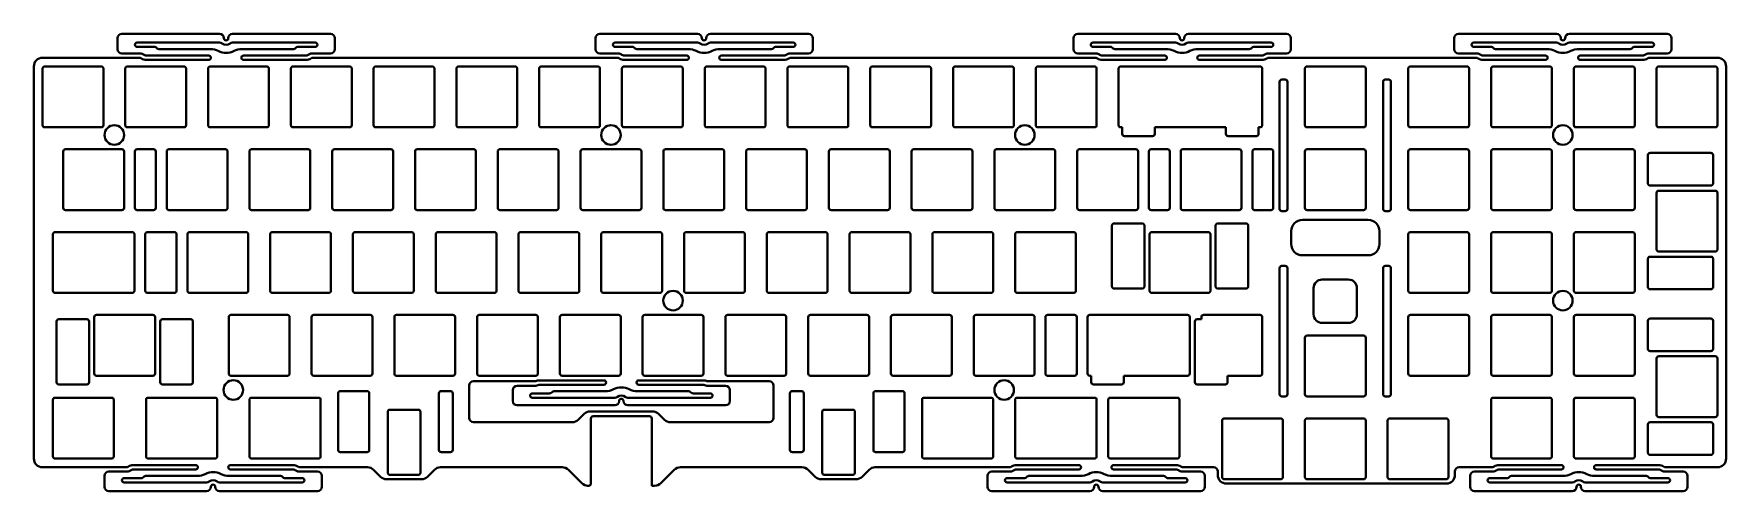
# Model space of a CAD drawing. Header units: millimetres. Extents: x 2592 to 2981, y 1525 to 1630.
import ezdxf

# ---------------------------------------------------------------- set-up
doc = ezdxf.new("R2010")
doc.units = ezdxf.units.MM
doc.layers.add('几何', color=7, linetype='Continuous')

msp = doc.modelspace()

# ---------------------------------------------------------------- linework, layer by layer
at = {"layer": '几何', "linetype": 'Continuous', "lineweight": 40}
for p, q in [((2610.85, 1629.04), (2610.85, 1626.54)), ((2634.35, 1630.04), (2611.85, 1630.04)), ((2634.35, 1628.04), (2615.35, 1628.04)), ((2659.85, 1630.04), (2637.35, 1630.04)), ((2637.35, 1628.04), (2656.35, 1628.04)), ((2660.85, 1626.54), (2660.85, 1629.04)), ((2720.85, 1629.04), (2720.85, 1626.54)), ((2744.35, 1630.04), (2721.85, 1630.04)), ((2744.35, 1628.04), (2725.35, 1628.04)), ((2769.85, 1630.04), (2747.35, 1630.04)), ((2747.35, 1628.04), (2766.35, 1628.04)), ((2770.85, 1626.54), (2770.85, 1629.04)), ((2830.85, 1629.04), (2830.85, 1626.54)), ((2854.35, 1630.04), (2831.85, 1630.04)), ((2854.35, 1628.04), (2835.35, 1628.04)), ((2879.85, 1630.04), (2857.35, 1630.04)), ((2857.35, 1628.04), (2876.35, 1628.04)), ((2880.85, 1626.54), (2880.85, 1629.04)), ((2918.49, 1629.04), (2918.49, 1626.54)), ((2941.99, 1630.04), (2919.49, 1630.04)), ((2941.99, 1628.04), (2922.99, 1628.04)), ((2967.49, 1630.04), (2944.99, 1630.04)), ((2944.99, 1628.04), (2963.99, 1628.04)), ((2968.49, 1626.54), (2968.49, 1629.04)), ((2593.59, 1624.54), (2615.81, 1624.54)), ((2611.85, 1625.54), (2616.15, 1625.54)), ((2615.35, 1627.04), (2619.23, 1627.04)), ((2617.47, 1625.04), (2631.85, 1625.04)), ((2632.21, 1626.54), (2620.35, 1626.54)), ((2651.35, 1626.54), (2639.49, 1626.54)), ((2654.23, 1625.04), (2639.85, 1625.04)), ((2656.35, 1627.04), (2652.47, 1627.04)), ((2659.85, 1625.54), (2655.55, 1625.54)), ((2655.89, 1624.54), (2725.81, 1624.54)), ((2721.85, 1625.54), (2726.15, 1625.54)), ((2725.35, 1627.04), (2729.23, 1627.04)), ((2727.47, 1625.04), (2741.85, 1625.04)), ((2742.21, 1626.54), (2730.35, 1626.54)), ((2761.35, 1626.54), (2749.49, 1626.54)), ((2764.23, 1625.04), (2749.85, 1625.04)), ((2766.35, 1627.04), (2762.47, 1627.04)), ((2769.85, 1625.54), (2765.55, 1625.54)), ((2765.89, 1624.54), (2835.81, 1624.54)), ((2831.85, 1625.54), (2836.15, 1625.54)), ((2835.35, 1627.04), (2839.23, 1627.04)), ((2837.47, 1625.04), (2851.85, 1625.04)), ((2852.21, 1626.54), (2840.35, 1626.54)), ((2871.35, 1626.54), (2859.49, 1626.54)), ((2874.23, 1625.04), (2859.85, 1625.04)), ((2876.35, 1627.04), (2872.47, 1627.04)), ((2879.85, 1625.54), (2875.55, 1625.54)), ((2875.89, 1624.54), (2923.46, 1624.54)), ((2919.49, 1625.54), (2923.79, 1625.54)), ((2922.99, 1627.04), (2926.88, 1627.04)), ((2925.12, 1625.04), (2939.49, 1625.04)), ((2939.85, 1626.54), (2927.99, 1626.54)), ((2958.99, 1626.54), (2947.14, 1626.54)), ((2961.87, 1625.04), (2947.49, 1625.04)), ((2963.99, 1627.04), (2960.11, 1627.04)), ((2967.49, 1625.54), (2963.2, 1625.54)), ((2963.53, 1624.54), (2979.07, 1624.54)), ((2591.59, 1622.54), (2591.59, 1532.34)), ((2593.59, 1622.04), (2593.59, 1609.04)), ((2594.09, 1622.54), (2607.09, 1622.54)), ((2607.59, 1622.04), (2607.59, 1609.04)), ((2612.64, 1622.04), (2612.64, 1609.04)), ((2613.14, 1622.54), (2626.14, 1622.54)), ((2631.85, 1624.04), (2617.47, 1624.04)), ((2626.64, 1622.04), (2626.64, 1609.04)), ((2631.69, 1622.04), (2631.69, 1609.04)), ((2632.19, 1622.54), (2645.19, 1622.54)), ((2639.85, 1624.04), (2654.23, 1624.04)), ((2645.69, 1622.04), (2645.69, 1609.04)), ((2650.74, 1622.04), (2650.74, 1609.04)), ((2651.24, 1622.54), (2664.24, 1622.54)), ((2664.74, 1622.04), (2664.74, 1609.04)), ((2669.79, 1622.04), (2669.79, 1609.04)), ((2670.29, 1622.54), (2683.29, 1622.54)), ((2683.79, 1622.04), (2683.79, 1609.04)), ((2688.84, 1622.04), (2688.84, 1609.04)), ((2689.34, 1622.54), (2702.34, 1622.54)), ((2702.84, 1622.04), (2702.84, 1609.04)), ((2707.89, 1622.04), (2707.89, 1609.04)), ((2708.39, 1622.54), (2721.39, 1622.54)), ((2721.89, 1622.04), (2721.89, 1609.04)), ((2726.94, 1622.04), (2726.94, 1609.04)), ((2727.44, 1622.54), (2740.44, 1622.54)), ((2741.85, 1624.04), (2727.47, 1624.04)), ((2740.94, 1622.04), (2740.94, 1609.04)), ((2745.99, 1622.04), (2745.99, 1609.04)), ((2746.49, 1622.54), (2759.49, 1622.54)), ((2749.85, 1624.04), (2764.23, 1624.04)), ((2759.99, 1622.04), (2759.99, 1609.04)), ((2765.04, 1622.04), (2765.04, 1609.04)), ((2765.54, 1622.54), (2778.54, 1622.54)), ((2779.04, 1622.04), (2779.04, 1609.04)), ((2784.09, 1622.04), (2784.09, 1609.04)), ((2784.59, 1622.54), (2797.59, 1622.54)), ((2798.09, 1622.04), (2798.09, 1609.04)), ((2803.14, 1622.04), (2803.14, 1609.04)), ((2803.64, 1622.54), (2816.64, 1622.54)), ((2817.14, 1622.04), (2817.14, 1609.04)), ((2822.19, 1622.04), (2822.19, 1609.04)), ((2822.69, 1622.54), (2835.69, 1622.54)), ((2836.19, 1622.04), (2836.19, 1609.04)), ((2851.85, 1624.04), (2837.47, 1624.04)), ((2841.24, 1622.04), (2841.24, 1609.04)), ((2873.79, 1622.54), (2841.74, 1622.54)), ((2859.85, 1624.04), (2874.23, 1624.04)), ((2874.29, 1609.04), (2874.29, 1622.04)), ((2884.11, 1622.04), (2884.11, 1609.04)), ((2884.61, 1622.54), (2897.61, 1622.54)), ((2898.11, 1622.04), (2898.11, 1609.04)), ((2907.92, 1622.04), (2907.92, 1609.04)), ((2908.42, 1622.54), (2921.42, 1622.54)), ((2921.92, 1622.04), (2921.92, 1609.04)), ((2939.49, 1624.04), (2925.12, 1624.04)), ((2926.97, 1622.04), (2926.97, 1609.04)), ((2927.47, 1622.54), (2940.47, 1622.54)), ((2940.97, 1622.04), (2940.97, 1609.04)), ((2946.02, 1622.04), (2946.02, 1609.04)), ((2946.52, 1622.54), (2959.52, 1622.54)), ((2947.49, 1624.04), (2961.87, 1624.04)), ((2960.02, 1622.04), (2960.02, 1609.04)), ((2965.07, 1622.04), (2965.07, 1609.04)), ((2965.57, 1622.54), (2978.57, 1622.54)), ((2979.07, 1622.04), (2979.07, 1609.04)), ((2981.07, 1622.54), (2981.07, 1532.34)), ((2878.29, 1619.04), (2878.29, 1589.76)), ((2879.61, 1619.54), (2878.79, 1619.54)), ((2880.11, 1619.04), (2880.11, 1589.76)), ((2902.11, 1619.04), (2902.11, 1589.76)), ((2902.61, 1619.54), (2903.42, 1619.54)), ((2903.92, 1619.04), (2903.92, 1589.76)), ((2594.09, 1608.54), (2607.09, 1608.54)), ((2613.14, 1608.54), (2626.14, 1608.54)), ((2632.19, 1608.54), (2645.19, 1608.54)), ((2651.24, 1608.54), (2664.24, 1608.54)), ((2670.29, 1608.54), (2683.29, 1608.54)), ((2689.34, 1608.54), (2702.34, 1608.54)), ((2708.39, 1608.54), (2721.39, 1608.54)), ((2727.44, 1608.54), (2740.44, 1608.54)), ((2746.49, 1608.54), (2759.49, 1608.54)), ((2765.54, 1608.54), (2778.54, 1608.54)), ((2784.59, 1608.54), (2797.59, 1608.54)), ((2803.64, 1608.54), (2816.64, 1608.54)), ((2822.69, 1608.54), (2835.69, 1608.54)), ((2841.74, 1608.54), (2842.08, 1608.54)), ((2842.08, 1608.54), (2842.08, 1607.04)), ((2849.58, 1608.54), (2865.96, 1608.54)), ((2849.58, 1607.04), (2849.58, 1608.54)), ((2865.96, 1608.54), (2865.96, 1607.04)), ((2873.46, 1608.54), (2873.79, 1608.54)), ((2873.46, 1607.04), (2873.46, 1608.54)), ((2884.61, 1608.54), (2897.61, 1608.54)), ((2908.42, 1608.54), (2921.42, 1608.54)), ((2927.47, 1608.54), (2940.47, 1608.54)), ((2946.52, 1608.54), (2959.52, 1608.54)), ((2965.57, 1608.54), (2978.57, 1608.54)), ((2842.58, 1606.54), (2849.08, 1606.54)), ((2866.46, 1606.54), (2872.96, 1606.54)), ((2598.36, 1602.99), (2598.36, 1589.99)), ((2598.86, 1603.49), (2611.86, 1603.49)), ((2612.36, 1602.99), (2612.36, 1589.99)), ((2614.86, 1589.99), (2614.86, 1602.99)), ((2615.36, 1603.49), (2619.17, 1603.49)), ((2619.67, 1602.99), (2619.67, 1589.99)), ((2622.17, 1602.99), (2622.17, 1589.99)), ((2622.67, 1603.49), (2635.67, 1603.49)), ((2636.17, 1602.99), (2636.17, 1589.99)), ((2641.22, 1602.99), (2641.22, 1589.99)), ((2641.72, 1603.49), (2654.72, 1603.49)), ((2655.22, 1602.99), (2655.22, 1589.99)), ((2660.27, 1602.99), (2660.27, 1589.99)), ((2660.77, 1603.49), (2673.77, 1603.49)), ((2674.27, 1602.99), (2674.27, 1589.99)), ((2679.32, 1602.99), (2679.32, 1589.99)), ((2679.82, 1603.49), (2692.82, 1603.49)), ((2693.32, 1602.99), (2693.32, 1589.99)), ((2698.37, 1602.99), (2698.37, 1589.99)), ((2698.87, 1603.49), (2711.87, 1603.49)), ((2712.37, 1602.99), (2712.37, 1589.99)), ((2717.42, 1602.99), (2717.42, 1589.99)), ((2717.92, 1603.49), (2730.92, 1603.49)), ((2731.42, 1602.99), (2731.42, 1589.99)), ((2736.47, 1602.99), (2736.47, 1589.99)), ((2736.97, 1603.49), (2749.97, 1603.49)), ((2750.47, 1602.99), (2750.47, 1589.99)), ((2755.52, 1602.99), (2755.52, 1589.99)), ((2756.02, 1603.49), (2769.02, 1603.49)), ((2769.52, 1602.99), (2769.52, 1589.99)), ((2774.57, 1602.99), (2774.57, 1589.99)), ((2775.07, 1603.49), (2788.07, 1603.49)), ((2788.57, 1602.99), (2788.57, 1589.99)), ((2793.62, 1602.99), (2793.62, 1589.99)), ((2794.12, 1603.49), (2807.12, 1603.49)), ((2807.62, 1602.99), (2807.62, 1589.99)), ((2812.67, 1602.99), (2812.67, 1589.99)), ((2813.17, 1603.49), (2826.17, 1603.49)), ((2826.67, 1602.99), (2826.67, 1589.99)), ((2831.72, 1602.99), (2831.72, 1589.99)), ((2832.22, 1603.49), (2845.22, 1603.49)), ((2845.72, 1602.99), (2845.72, 1589.99)), ((2848.22, 1589.99), (2848.22, 1602.99)), ((2848.72, 1603.49), (2852.53, 1603.49)), ((2853.03, 1602.99), (2853.03, 1589.99)), ((2855.53, 1589.99), (2855.53, 1602.99)), ((2856.03, 1603.49), (2869.03, 1603.49)), ((2869.53, 1602.99), (2869.53, 1589.99)), ((2872.03, 1602.99), (2872.03, 1589.99)), ((2876.34, 1603.49), (2872.53, 1603.49)), ((2876.84, 1589.99), (2876.84, 1602.99)), ((2884.11, 1602.99), (2884.11, 1589.99)), ((2884.61, 1603.49), (2897.61, 1603.49)), ((2898.11, 1602.99), (2898.11, 1589.99)), ((2907.92, 1602.99), (2907.92, 1589.99)), ((2908.42, 1603.49), (2921.42, 1603.49)), ((2921.92, 1602.99), (2921.92, 1589.99)), ((2926.97, 1602.99), (2926.97, 1589.99)), ((2927.47, 1603.49), (2940.47, 1603.49)), ((2940.97, 1602.99), (2940.97, 1589.99)), ((2946.02, 1602.99), (2946.02, 1589.99)), ((2946.52, 1603.49), (2959.52, 1603.49)), ((2960.02, 1602.99), (2960.02, 1589.99)), ((2963.07, 1602.15), (2963.07, 1595.65)), ((2977.57, 1602.65), (2963.57, 1602.65)), ((2978.07, 1595.65), (2978.07, 1602.15)), ((2963.57, 1595.15), (2977.57, 1595.15)), ((2965.07, 1593.46), (2965.07, 1580.46)), ((2978.57, 1593.96), (2965.57, 1593.96)), ((2979.07, 1593.46), (2979.07, 1580.46)), ((2598.86, 1589.49), (2611.86, 1589.49)), ((2619.17, 1589.49), (2615.36, 1589.49)), ((2622.67, 1589.49), (2635.67, 1589.49)), ((2641.72, 1589.49), (2654.72, 1589.49)), ((2660.77, 1589.49), (2673.77, 1589.49)), ((2679.82, 1589.49), (2692.82, 1589.49)), ((2698.87, 1589.49), (2711.87, 1589.49)), ((2717.92, 1589.49), (2730.92, 1589.49)), ((2736.97, 1589.49), (2749.97, 1589.49)), ((2756.02, 1589.49), (2769.02, 1589.49)), ((2775.07, 1589.49), (2788.07, 1589.49)), ((2794.12, 1589.49), (2807.12, 1589.49)), ((2813.17, 1589.49), (2826.17, 1589.49)), ((2832.22, 1589.49), (2845.22, 1589.49)), ((2852.53, 1589.49), (2848.72, 1589.49)), ((2869.03, 1589.49), (2856.03, 1589.49)), ((2872.53, 1589.49), (2876.34, 1589.49)), ((2878.79, 1589.26), (2879.61, 1589.26)), ((2884.61, 1589.49), (2897.61, 1589.49)), ((2903.42, 1589.26), (2902.61, 1589.26)), ((2908.42, 1589.49), (2921.42, 1589.49)), ((2927.47, 1589.49), (2940.47, 1589.49)), ((2946.52, 1589.49), (2959.52, 1589.49)), ((2839.7, 1571.94), (2839.7, 1585.94)), ((2840.2, 1586.44), (2846.7, 1586.44)), ((2847.2, 1585.94), (2847.2, 1571.94)), ((2863.58, 1571.94), (2863.58, 1585.94)), ((2864.08, 1586.44), (2870.58, 1586.44)), ((2871.08, 1585.94), (2871.08, 1571.94)), ((2898.66, 1587.23), (2883.56, 1587.23)), ((2595.98, 1583.94), (2595.98, 1570.94)), ((2596.48, 1584.44), (2614.24, 1584.44)), ((2614.74, 1583.94), (2614.74, 1570.94)), ((2617.24, 1570.94), (2617.24, 1583.94)), ((2617.74, 1584.44), (2623.93, 1584.44)), ((2624.43, 1583.94), (2624.43, 1570.94)), ((2626.93, 1583.94), (2626.93, 1570.94)), ((2627.43, 1584.44), (2640.43, 1584.44)), ((2640.93, 1583.94), (2640.93, 1570.94)), ((2645.98, 1583.94), (2645.98, 1570.94)), ((2646.48, 1584.44), (2659.48, 1584.44)), ((2659.98, 1583.94), (2659.98, 1570.94)), ((2665.03, 1583.94), (2665.03, 1570.94)), ((2665.53, 1584.44), (2678.53, 1584.44)), ((2679.03, 1583.94), (2679.03, 1570.94)), ((2684.08, 1583.94), (2684.08, 1570.94)), ((2684.58, 1584.44), (2697.58, 1584.44)), ((2698.08, 1583.94), (2698.08, 1570.94)), ((2703.13, 1583.94), (2703.13, 1570.94)), ((2703.63, 1584.44), (2716.63, 1584.44)), ((2717.13, 1583.94), (2717.13, 1570.94)), ((2722.18, 1583.94), (2722.18, 1570.94)), ((2722.68, 1584.44), (2735.68, 1584.44)), ((2736.18, 1583.94), (2736.18, 1570.94)), ((2741.23, 1583.94), (2741.23, 1570.94)), ((2741.73, 1584.44), (2754.73, 1584.44)), ((2755.23, 1583.94), (2755.23, 1570.94)), ((2760.28, 1583.94), (2760.28, 1570.94)), ((2760.78, 1584.44), (2773.78, 1584.44)), ((2774.28, 1583.94), (2774.28, 1570.94)), ((2779.33, 1583.94), (2779.33, 1570.94)), ((2779.83, 1584.44), (2792.83, 1584.44)), ((2793.33, 1583.94), (2793.33, 1570.94)), ((2798.38, 1583.94), (2798.38, 1570.94)), ((2798.88, 1584.44), (2811.88, 1584.44)), ((2812.38, 1583.94), (2812.38, 1570.94)), ((2817.43, 1583.94), (2817.43, 1570.94)), ((2817.93, 1584.44), (2830.93, 1584.44)), ((2831.43, 1583.94), (2831.43, 1570.94)), ((2848.39, 1570.94), (2848.39, 1583.94)), ((2848.89, 1584.44), (2861.89, 1584.44)), ((2862.39, 1583.94), (2862.39, 1570.94)), ((2880.96, 1584.63), (2880.96, 1581.69)), ((2901.26, 1584.63), (2901.26, 1581.69)), ((2907.92, 1583.94), (2907.92, 1570.94)), ((2908.42, 1584.44), (2921.42, 1584.44)), ((2921.92, 1583.94), (2921.92, 1570.94)), ((2926.97, 1583.94), (2926.97, 1570.94)), ((2927.47, 1584.44), (2940.47, 1584.44)), ((2940.97, 1583.94), (2940.97, 1570.94)), ((2946.02, 1583.94), (2946.02, 1570.94)), ((2946.52, 1584.44), (2959.52, 1584.44)), ((2960.02, 1583.94), (2960.02, 1570.94)), ((2883.56, 1579.09), (2898.66, 1579.09)), ((2963.07, 1578.28), (2963.07, 1571.78)), ((2977.57, 1578.78), (2963.57, 1578.78)), ((2978.57, 1579.96), (2965.57, 1579.96)), ((2978.07, 1571.78), (2978.07, 1578.28)), ((2878.29, 1576.17), (2878.29, 1547.13)), ((2878.79, 1576.67), (2879.61, 1576.67)), ((2880.11, 1576.17), (2880.11, 1547.13)), ((2894.11, 1573.53), (2888.11, 1573.53)), ((2902.11, 1576.17), (2902.11, 1547.13)), ((2903.42, 1576.67), (2902.61, 1576.67)), ((2903.92, 1576.17), (2903.92, 1547.13)), ((2596.48, 1570.44), (2614.24, 1570.44)), ((2623.93, 1570.44), (2617.74, 1570.44)), ((2627.43, 1570.44), (2640.43, 1570.44)), ((2646.48, 1570.44), (2659.48, 1570.44)), ((2665.53, 1570.44), (2678.53, 1570.44)), ((2684.58, 1570.44), (2697.58, 1570.44)), ((2703.63, 1570.44), (2716.63, 1570.44)), ((2722.68, 1570.44), (2735.68, 1570.44)), ((2741.73, 1570.44), (2754.73, 1570.44)), ((2760.78, 1570.44), (2773.78, 1570.44)), ((2779.83, 1570.44), (2792.83, 1570.44)), ((2798.88, 1570.44), (2811.88, 1570.44)), ((2817.93, 1570.44), (2830.93, 1570.44)), ((2846.7, 1571.44), (2840.2, 1571.44)), ((2861.89, 1570.44), (2848.89, 1570.44)), ((2870.58, 1571.44), (2864.08, 1571.44)), ((2886.11, 1571.53), (2886.11, 1565.53)), ((2896.11, 1571.53), (2896.11, 1565.53)), ((2908.42, 1570.44), (2921.42, 1570.44)), ((2927.47, 1570.44), (2940.47, 1570.44)), ((2946.52, 1570.44), (2959.52, 1570.44)), ((2963.57, 1571.28), (2977.57, 1571.28)), ((2596.81, 1549.89), (2596.81, 1563.89)), ((2597.31, 1564.39), (2603.81, 1564.39)), ((2604.31, 1563.89), (2604.31, 1549.89)), ((2605.5, 1551.89), (2605.5, 1564.89)), ((2606, 1565.39), (2619, 1565.39)), ((2619.5, 1564.89), (2619.5, 1551.89)), ((2620.69, 1549.89), (2620.69, 1563.89)), ((2621.19, 1564.39), (2627.69, 1564.39)), ((2628.19, 1563.89), (2628.19, 1549.89)), ((2636.46, 1564.89), (2636.46, 1551.89)), ((2636.96, 1565.39), (2649.96, 1565.39)), ((2650.46, 1564.89), (2650.46, 1551.89)), ((2655.51, 1564.89), (2655.51, 1551.89)), ((2656.01, 1565.39), (2669.01, 1565.39)), ((2669.51, 1564.89), (2669.51, 1551.89)), ((2674.56, 1564.89), (2674.56, 1551.89)), ((2675.06, 1565.39), (2688.06, 1565.39)), ((2688.56, 1564.89), (2688.56, 1551.89)), ((2693.61, 1564.89), (2693.61, 1551.89)), ((2694.11, 1565.39), (2707.11, 1565.39)), ((2707.61, 1564.89), (2707.61, 1551.89)), ((2712.66, 1564.89), (2712.66, 1551.89)), ((2713.16, 1565.39), (2726.16, 1565.39)), ((2726.66, 1564.89), (2726.66, 1551.89)), ((2731.71, 1564.89), (2731.71, 1551.89)), ((2732.21, 1565.39), (2745.21, 1565.39)), ((2745.71, 1564.89), (2745.71, 1551.89)), ((2750.76, 1564.89), (2750.76, 1551.89)), ((2751.26, 1565.39), (2764.26, 1565.39)), ((2764.76, 1564.89), (2764.76, 1551.89)), ((2769.81, 1564.89), (2769.81, 1551.89)), ((2770.31, 1565.39), (2783.31, 1565.39)), ((2783.81, 1564.89), (2783.81, 1551.89)), ((2788.86, 1564.89), (2788.86, 1551.89)), ((2789.36, 1565.39), (2802.36, 1565.39)), ((2802.86, 1564.89), (2802.86, 1551.89)), ((2807.91, 1564.89), (2807.91, 1551.89)), ((2808.41, 1565.39), (2821.41, 1565.39)), ((2821.91, 1564.89), (2821.91, 1551.89)), ((2824.41, 1564.89), (2824.41, 1551.89)), ((2831.1, 1565.39), (2824.91, 1565.39)), ((2831.6, 1551.89), (2831.6, 1564.89)), ((2834.1, 1564.89), (2834.1, 1551.89)), ((2857.13, 1565.39), (2834.6, 1565.39)), ((2857.63, 1551.89), (2857.63, 1564.89)), ((2858.81, 1563.89), (2858.81, 1549.89)), ((2860.29, 1564.39), (2859.31, 1564.39)), ((2860.29, 1564.89), (2860.29, 1564.39)), ((2873.79, 1565.39), (2860.79, 1565.39)), ((2874.29, 1551.89), (2874.29, 1564.89)), ((2888.11, 1563.53), (2894.11, 1563.53)), ((2907.92, 1564.89), (2907.92, 1551.89)), ((2908.42, 1565.39), (2921.42, 1565.39)), ((2921.92, 1564.89), (2921.92, 1551.89)), ((2926.97, 1564.89), (2926.97, 1551.89)), ((2927.47, 1565.39), (2940.47, 1565.39)), ((2940.97, 1564.89), (2940.97, 1551.89)), ((2946.02, 1564.89), (2946.02, 1551.89)), ((2946.52, 1565.39), (2959.52, 1565.39)), ((2960.02, 1564.89), (2960.02, 1551.89)), ((2963.07, 1564.05), (2963.07, 1557.55)), ((2977.57, 1564.55), (2963.57, 1564.55)), ((2978.07, 1557.55), (2978.07, 1564.05)), ((2884.11, 1560.13), (2884.11, 1547.13)), ((2884.61, 1560.63), (2897.61, 1560.63)), ((2898.11, 1560.13), (2898.11, 1547.13)), ((2963.57, 1557.05), (2977.57, 1557.05)), ((2965.07, 1555.36), (2965.07, 1542.36)), ((2978.57, 1555.86), (2965.57, 1555.86)), ((2979.07, 1555.36), (2979.07, 1542.36)), ((2619, 1551.39), (2606, 1551.39)), ((2636.96, 1551.39), (2649.96, 1551.39)), ((2656.01, 1551.39), (2669.01, 1551.39)), ((2675.06, 1551.39), (2688.06, 1551.39)), ((2706.89, 1550.14), (2692.8, 1550.14)), ((2694.11, 1551.39), (2707.11, 1551.39)), ((2722.8, 1550.33), (2707.73, 1550.33)), ((2713.16, 1551.39), (2726.16, 1551.39)), ((2730.8, 1550.33), (2745.87, 1550.33)), ((2732.21, 1551.39), (2745.21, 1551.39)), ((2760.8, 1550.14), (2746.72, 1550.14)), ((2751.26, 1551.39), (2764.26, 1551.39)), ((2770.31, 1551.39), (2783.31, 1551.39)), ((2789.36, 1551.39), (2802.36, 1551.39)), ((2808.41, 1551.39), (2821.41, 1551.39)), ((2824.91, 1551.39), (2831.1, 1551.39)), ((2834.6, 1551.39), (2834.94, 1551.39)), ((2834.94, 1551.39), (2834.94, 1549.89)), ((2842.44, 1549.89), (2842.44, 1551.39)), ((2842.44, 1551.39), (2857.13, 1551.39)), ((2866.31, 1551.39), (2873.79, 1551.39)), ((2866.31, 1549.89), (2866.31, 1551.39)), ((2908.42, 1551.39), (2921.42, 1551.39)), ((2927.47, 1551.39), (2940.47, 1551.39)), ((2946.52, 1551.39), (2959.52, 1551.39)), ((2596.48, 1546.34), (2609.48, 1546.34)), ((2603.81, 1549.39), (2597.31, 1549.39)), ((2617.91, 1546.34), (2633.29, 1546.34)), ((2627.69, 1549.39), (2621.19, 1549.39)), ((2641.72, 1546.34), (2657.1, 1546.34)), ((2661.61, 1547.34), (2661.61, 1534.34)), ((2668.3, 1547.84), (2662.11, 1547.84)), ((2668.8, 1534.34), (2668.8, 1547.34)), ((2684.8, 1534.34), (2684.8, 1547.34)), ((2685.3, 1547.84), (2687.49, 1547.84)), ((2687.99, 1547.34), (2687.99, 1534.34)), ((2691.8, 1549.14), (2691.8, 1541.69)), ((2701.8, 1545.58), (2701.8, 1548.08)), ((2702.8, 1549.08), (2707.1, 1549.08)), ((2706.3, 1547.33), (2710.18, 1547.33)), ((2725.3, 1546.33), (2706.3, 1546.33)), ((2708.07, 1549.33), (2722.8, 1549.33)), ((2723.16, 1547.83), (2711.3, 1547.83)), ((2728.3, 1546.33), (2747.3, 1546.33)), ((2742.3, 1547.83), (2730.44, 1547.83)), ((2745.53, 1549.33), (2730.8, 1549.33)), ((2747.3, 1547.33), (2743.42, 1547.33)), ((2750.8, 1549.08), (2746.5, 1549.08)), ((2751.8, 1548.08), (2751.8, 1545.58)), ((2761.8, 1541.69), (2761.8, 1549.14)), ((2765.61, 1547.34), (2765.61, 1534.34)), ((2768.3, 1547.84), (2766.11, 1547.84)), ((2768.8, 1534.34), (2768.8, 1547.34)), ((2784.8, 1534.34), (2784.8, 1547.34)), ((2785.3, 1547.84), (2791.49, 1547.84)), ((2791.99, 1547.34), (2791.99, 1534.34)), ((2796.5, 1546.34), (2811.88, 1546.34)), ((2817.93, 1546.34), (2835.69, 1546.34)), ((2835.44, 1549.39), (2841.94, 1549.39)), ((2839.36, 1546.34), (2852.36, 1546.34)), ((2859.31, 1549.39), (2865.81, 1549.39)), ((2879.61, 1546.63), (2878.79, 1546.63)), ((2884.61, 1546.63), (2897.61, 1546.63)), ((2902.61, 1546.63), (2903.42, 1546.63)), ((2927.47, 1546.34), (2940.47, 1546.34)), ((2946.52, 1546.34), (2959.52, 1546.34)), ((2595.98, 1545.84), (2595.98, 1532.84)), ((2609.98, 1545.84), (2609.98, 1532.84)), ((2617.41, 1545.84), (2617.41, 1532.84)), ((2633.79, 1545.84), (2633.79, 1532.84)), ((2641.22, 1545.84), (2641.22, 1532.84)), ((2657.6, 1545.84), (2657.6, 1532.84)), ((2673.05, 1543.08), (2673.05, 1529.08)), ((2680.05, 1543.58), (2673.55, 1543.58)), ((2680.55, 1529.08), (2680.55, 1543.08)), ((2725.3, 1544.58), (2702.8, 1544.58)), ((2716.89, 1541.28), (2718.22, 1542.6)), ((2719.63, 1543.19), (2733.97, 1543.19)), ((2750.8, 1544.58), (2728.3, 1544.58)), ((2735.39, 1542.6), (2736.72, 1541.28)), ((2773.05, 1543.08), (2773.05, 1529.08)), ((2780.05, 1543.58), (2773.55, 1543.58)), ((2780.55, 1529.08), (2780.55, 1543.08)), ((2796, 1545.84), (2796, 1532.84)), ((2812.38, 1545.84), (2812.38, 1532.84)), ((2817.43, 1545.84), (2817.43, 1532.84)), ((2836.19, 1545.84), (2836.19, 1532.84)), ((2838.86, 1545.84), (2838.86, 1532.84)), ((2926.97, 1532.84), (2926.97, 1545.84)), ((2940.97, 1532.84), (2940.97, 1545.84)), ((2946.02, 1532.84), (2946.02, 1545.84)), ((2960.02, 1545.84), (2960.02, 1532.84)), ((2692.8, 1540.69), (2715.47, 1540.69)), ((2719.8, 1541.58), (2719.8, 1526.58)), ((2720.3, 1542.08), (2733.3, 1542.08)), ((2733.8, 1541.58), (2733.8, 1526.08)), ((2738.13, 1540.69), (2760.8, 1540.69)), ((2865.06, 1541.08), (2865.06, 1528.08)), ((2865.56, 1541.58), (2878.56, 1541.58)), ((2879.06, 1541.08), (2879.06, 1528.08)), ((2884.11, 1541.08), (2884.11, 1528.08)), ((2884.61, 1541.58), (2897.61, 1541.58)), ((2898.11, 1541.08), (2898.11, 1528.08)), ((2903.16, 1541.08), (2903.16, 1528.08)), ((2903.66, 1541.58), (2916.66, 1541.58)), ((2917.16, 1541.08), (2917.16, 1528.08)), ((2963.07, 1540.18), (2963.07, 1533.68)), ((2977.57, 1540.68), (2963.57, 1540.68)), ((2978.57, 1541.86), (2965.57, 1541.86)), ((2978.07, 1533.68), (2978.07, 1540.18)), ((2596.48, 1532.34), (2609.48, 1532.34)), ((2628.85, 1530.84), (2614.47, 1530.84)), ((2617.91, 1532.34), (2633.29, 1532.34)), ((2636.85, 1530.84), (2651.23, 1530.84)), ((2641.72, 1532.34), (2657.1, 1532.34)), ((2662.11, 1533.84), (2668.3, 1533.84)), ((2687.49, 1533.84), (2685.3, 1533.84)), ((2766.11, 1533.84), (2768.3, 1533.84)), ((2791.49, 1533.84), (2785.3, 1533.84)), ((2796.5, 1532.34), (2811.88, 1532.34)), ((2832.1, 1530.84), (2817.72, 1530.84)), ((2817.93, 1532.34), (2835.69, 1532.34)), ((2839.36, 1532.34), (2852.36, 1532.34)), ((2840.1, 1530.84), (2854.48, 1530.84)), ((2940.47, 1532.34), (2927.47, 1532.34)), ((2943.16, 1530.84), (2928.78, 1530.84)), ((2959.52, 1532.34), (2946.52, 1532.34)), ((2951.16, 1530.84), (2965.54, 1530.84)), ((2963.57, 1533.18), (2977.57, 1533.18)), ((2593.59, 1530.34), (2612.81, 1530.34)), ((2607.85, 1525.84), (2607.85, 1528.34)), ((2608.85, 1529.34), (2613.15, 1529.34)), ((2612.35, 1527.84), (2616.23, 1527.84)), ((2631.35, 1526.84), (2612.35, 1526.84)), ((2614.47, 1529.84), (2628.85, 1529.84)), ((2629.21, 1528.34), (2617.35, 1528.34)), ((2634.35, 1526.84), (2653.35, 1526.84)), ((2648.35, 1528.34), (2636.49, 1528.34)), ((2651.23, 1529.84), (2636.85, 1529.84)), ((2653.35, 1527.84), (2649.47, 1527.84)), ((2656.85, 1529.34), (2652.55, 1529.34)), ((2652.89, 1530.34), (2668.38, 1530.34)), ((2657.85, 1528.34), (2657.85, 1525.84)), ((2669.8, 1529.75), (2671.39, 1528.16)), ((2672.8, 1527.58), (2680.8, 1527.58)), ((2673.55, 1528.58), (2680.05, 1528.58)), ((2682.22, 1528.16), (2683.81, 1529.75)), ((2685.22, 1530.34), (2713.21, 1530.34)), ((2717.72, 1526.66), (2714.62, 1529.75)), ((2735.89, 1526.66), (2738.98, 1529.75)), ((2740.39, 1530.34), (2768.38, 1530.34)), ((2769.8, 1529.75), (2771.39, 1528.16)), ((2772.8, 1527.58), (2780.8, 1527.58)), ((2773.55, 1528.58), (2780.05, 1528.58)), ((2782.22, 1528.16), (2783.81, 1529.75)), ((2785.22, 1530.34), (2816.06, 1530.34)), ((2811.1, 1525.84), (2811.1, 1528.34)), ((2812.1, 1529.34), (2816.4, 1529.34)), ((2815.6, 1527.84), (2819.48, 1527.84)), ((2834.6, 1526.84), (2815.6, 1526.84)), ((2817.72, 1529.84), (2832.1, 1529.84)), ((2832.46, 1528.34), (2820.6, 1528.34)), ((2837.6, 1526.84), (2856.6, 1526.84)), ((2851.6, 1528.34), (2839.74, 1528.34)), ((2854.48, 1529.84), (2840.1, 1529.84)), ((2856.6, 1527.84), (2852.72, 1527.84)), ((2860.1, 1529.34), (2855.8, 1529.34)), ((2856.14, 1530.34), (2863.06, 1530.34)), ((2861.1, 1528.34), (2861.1, 1525.84)), ((2864.06, 1529.34), (2864.06, 1528.58)), ((2865.56, 1527.58), (2878.56, 1527.58)), ((2884.61, 1527.58), (2897.61, 1527.58)), ((2903.66, 1527.58), (2916.66, 1527.58)), ((2918.66, 1529.34), (2918.66, 1528.58)), ((2927.12, 1530.34), (2919.66, 1530.34)), ((2922.16, 1525.84), (2922.16, 1528.34)), ((2923.16, 1529.34), (2927.46, 1529.34)), ((2926.66, 1527.84), (2930.54, 1527.84)), ((2945.66, 1526.84), (2926.66, 1526.84)), ((2928.78, 1529.84), (2943.16, 1529.84)), ((2943.52, 1528.34), (2931.66, 1528.34)), ((2948.66, 1526.84), (2967.66, 1526.84)), ((2962.66, 1528.34), (2950.8, 1528.34)), ((2965.54, 1529.84), (2951.16, 1529.84)), ((2967.66, 1527.84), (2963.78, 1527.84)), ((2971.16, 1529.34), (2966.86, 1529.34)), ((2967.19, 1530.34), (2979.07, 1530.34)), ((2972.16, 1528.34), (2972.16, 1525.84)), ((2608.85, 1524.84), (2631.35, 1524.84)), ((2634.35, 1524.84), (2656.85, 1524.84)), ((2719.13, 1526.08), (2719.3, 1526.08)), ((2733.8, 1526.08), (2734.47, 1526.08)), ((2834.6, 1524.84), (2812.1, 1524.84)), ((2860.1, 1524.84), (2837.6, 1524.84)), ((2866.06, 1526.58), (2916.66, 1526.58)), ((2945.66, 1524.84), (2923.16, 1524.84)), ((2971.16, 1524.84), (2948.66, 1524.84))]:
    msp.add_line(p, q, dxfattribs=at)
at = {"layer": '几何', "color": 40, "linetype": 'Continuous', "lineweight": 40, "true_color": 0xf8d731}
for p, q in [((2839.36, 1546.34), (2852.36, 1546.34)), ((2839.36, 1546.34), (2852.36, 1546.34)), ((2841.74, 1546.34), (2854.74, 1546.34)), ((2838.86, 1545.84), (2838.86, 1532.84)), ((2838.86, 1545.84), (2838.86, 1532.84)), ((2855.24, 1545.84), (2855.24, 1532.84)), ((2839.36, 1532.34), (2852.36, 1532.34)), ((2839.36, 1532.34), (2852.36, 1532.34)), ((2841.74, 1532.34), (2854.74, 1532.34))]:
    msp.add_line(p, q, dxfattribs=at)
at = {"layer": '几何', "linetype": 'Continuous', "lineweight": 40}
for centre in [(2610.12, 1606.77), (2724.42, 1606.77), (2819.67, 1606.77), (2943.49, 1606.77), (2738.71, 1568.67), (2943.49, 1568.67), (2637.5, 1548.11), (2814.91, 1548.11)]:
    msp.add_circle(centre, 2.25, dxfattribs=at)
for centre, radius, start, end in [((2611.85, 1629.04), 1, 90, 180), ((2615.35, 1627.54), 0.5, 90, 270), ((2634.35, 1629.04), 1, 0, 90), ((2634.35, 1627.04), 1, 53.1301, 90), ((2635.85, 1629.04), 0.5, 180, 0), ((2637.35, 1629.04), 1, 90, 180), ((2637.35, 1627.04), 1, 90, 126.8699), ((2656.35, 1627.54), 0.5, 270, 90), ((2659.85, 1629.04), 1, 0, 90), ((2721.85, 1629.04), 1, 90, 180), ((2725.35, 1627.54), 0.5, 90, 270), ((2744.35, 1629.04), 1, 0, 90), ((2744.35, 1627.04), 1, 53.1301, 90), ((2745.85, 1629.04), 0.5, 180, 0), ((2747.35, 1629.04), 1, 90, 180), ((2747.35, 1627.04), 1, 90, 126.8699), ((2766.35, 1627.54), 0.5, 270, 90), ((2769.85, 1629.04), 1, 0, 90), ((2831.85, 1629.04), 1, 90, 180), ((2835.35, 1627.54), 0.5, 90, 270), ((2854.35, 1629.04), 1, 0, 90), ((2854.35, 1627.04), 1, 53.1301, 90), ((2855.85, 1629.04), 0.5, 180, 0), ((2857.35, 1629.04), 1, 90, 180), ((2857.35, 1627.04), 1, 90, 126.8699), ((2876.35, 1627.54), 0.5, 270, 90), ((2879.85, 1629.04), 1, 0, 90), ((2919.49, 1629.04), 1, 90, 180), ((2922.99, 1627.54), 0.5, 90, 270), ((2941.99, 1629.04), 1, 0, 90), ((2941.99, 1627.04), 1, 53.1301, 90), ((2943.49, 1629.04), 0.5, 180, 0), ((2944.99, 1629.04), 1, 90, 180), ((2944.99, 1627.04), 1, 90, 126.8699), ((2963.99, 1627.54), 0.5, 270, 90), ((2967.49, 1629.04), 1, 0, 90), ((2593.59, 1622.54), 2, 90, 180), ((2611.85, 1626.54), 1, 180, 270), ((2615.81, 1623.54), 1, 56.4427, 90), ((2616.15, 1624.54), 1, 48.5904, 90), ((2617.47, 1626.04), 2, 236.4427, 270), ((2617.47, 1626.04), 1, 228.5904, 270), ((2619.23, 1626.04), 1, 41.8103, 90), ((2620.35, 1627.04), 0.5, 221.8103, 270), ((2631.85, 1624.54), 0.5, 270, 90), ((2632.21, 1622.54), 4, 62.9279, 90), ((2635.85, 1629.66), 4, 242.9279, 297.0721), ((2635.85, 1629.04), 1.5, 233.1301, 306.8699), ((2639.49, 1622.54), 4, 90, 117.0721), ((2639.85, 1624.54), 0.5, 90, 270), ((2651.35, 1627.04), 0.5, 270, 318.1897), ((2652.47, 1626.04), 1, 90, 138.1897), ((2654.23, 1626.04), 1, 270, 311.4096), ((2654.23, 1626.04), 2, 270, 303.5573), ((2655.55, 1624.54), 1, 90, 131.4096), ((2655.89, 1623.54), 1, 90, 123.5573), ((2659.85, 1626.54), 1, 270, 0), ((2721.85, 1626.54), 1, 180, 270), ((2725.81, 1623.54), 1, 56.4427, 90), ((2726.15, 1624.54), 1, 48.5904, 90), ((2727.47, 1626.04), 2, 236.4427, 270), ((2727.47, 1626.04), 1, 228.5904, 270), ((2729.23, 1626.04), 1, 41.8103, 90), ((2730.35, 1627.04), 0.5, 221.8103, 270), ((2741.85, 1624.54), 0.5, 270, 90), ((2742.21, 1622.54), 4, 62.9279, 90), ((2745.85, 1629.66), 4, 242.9279, 297.0721), ((2745.85, 1629.04), 1.5, 233.1301, 306.8699), ((2749.49, 1622.54), 4, 90, 117.0721), ((2749.85, 1624.54), 0.5, 90, 270), ((2761.35, 1627.04), 0.5, 270, 318.1897), ((2762.47, 1626.04), 1, 90, 138.1897), ((2764.23, 1626.04), 1, 270, 311.4096), ((2764.23, 1626.04), 2, 270, 303.5573), ((2765.55, 1624.54), 1, 90, 131.4096), ((2765.89, 1623.54), 1, 90, 123.5573), ((2769.85, 1626.54), 1, 270, 0), ((2831.85, 1626.54), 1, 180, 270), ((2835.81, 1623.54), 1, 56.4427, 90), ((2836.15, 1624.54), 1, 48.5904, 90), ((2837.47, 1626.04), 2, 236.4427, 270), ((2837.47, 1626.04), 1, 228.5904, 270), ((2839.23, 1626.04), 1, 41.8103, 90), ((2840.35, 1627.04), 0.5, 221.8103, 270), ((2851.85, 1624.54), 0.5, 270, 90), ((2852.21, 1622.54), 4, 62.9279, 90), ((2855.85, 1629.66), 4, 242.9279, 297.0721), ((2855.85, 1629.04), 1.5, 233.1301, 306.8699), ((2859.49, 1622.54), 4, 90, 117.0721), ((2859.85, 1624.54), 0.5, 90, 270), ((2871.35, 1627.04), 0.5, 270, 318.1897), ((2872.47, 1626.04), 1, 90, 138.1897), ((2874.23, 1626.04), 1, 270, 311.4096), ((2874.23, 1626.04), 2, 270, 303.5573), ((2875.55, 1624.54), 1, 90, 131.4096), ((2875.89, 1623.54), 1, 90, 123.5573), ((2879.85, 1626.54), 1, 270, 0), ((2919.49, 1626.54), 1, 180, 270), ((2923.46, 1623.54), 1, 56.4427, 90), ((2923.79, 1624.54), 1, 48.5904, 90), ((2925.12, 1626.04), 2, 236.4427, 270), ((2925.12, 1626.04), 1, 228.5904, 270), ((2926.88, 1626.04), 1, 41.8103, 90), ((2927.99, 1627.04), 0.5, 221.8103, 270), ((2939.49, 1624.54), 0.5, 270, 90), ((2939.85, 1622.54), 4, 62.9279, 90), ((2943.49, 1629.66), 4, 242.9279, 297.0721), ((2943.49, 1629.04), 1.5, 233.1301, 306.8699), ((2947.14, 1622.54), 4, 90, 117.0721), ((2947.49, 1624.54), 0.5, 90, 270), ((2958.99, 1627.04), 0.5, 270, 318.1897), ((2960.11, 1626.04), 1, 90, 138.1897), ((2961.87, 1626.04), 1, 270, 311.4096), ((2961.87, 1626.04), 2, 270, 303.5573), ((2963.2, 1624.54), 1, 90, 131.4096), ((2963.53, 1623.54), 1, 90, 123.5573), ((2967.49, 1626.54), 1, 270, 0), ((2979.07, 1622.54), 2, 0, 90), ((2594.09, 1622.04), 0.5, 90, 180), ((2607.09, 1622.04), 0.5, 0, 90), ((2613.14, 1622.04), 0.5, 90, 180), ((2626.14, 1622.04), 0.5, 0, 90), ((2632.19, 1622.04), 0.5, 90, 180), ((2645.19, 1622.04), 0.5, 0, 90), ((2651.24, 1622.04), 0.5, 90, 180), ((2664.24, 1622.04), 0.5, 0, 90), ((2670.29, 1622.04), 0.5, 90, 180), ((2683.29, 1622.04), 0.5, 0, 90), ((2689.34, 1622.04), 0.5, 90, 180), ((2702.34, 1622.04), 0.5, 0, 90), ((2708.39, 1622.04), 0.5, 90, 180), ((2721.39, 1622.04), 0.5, 0, 90), ((2727.44, 1622.04), 0.5, 90, 180), ((2740.44, 1622.04), 0.5, 0, 90), ((2746.49, 1622.04), 0.5, 90, 180), ((2759.49, 1622.04), 0.5, 0, 90), ((2765.54, 1622.04), 0.5, 90, 180), ((2778.54, 1622.04), 0.5, 0, 90), ((2784.59, 1622.04), 0.5, 90, 180), ((2797.59, 1622.04), 0.5, 0, 90), ((2803.64, 1622.04), 0.5, 90, 180), ((2816.64, 1622.04), 0.5, 0, 90), ((2822.69, 1622.04), 0.5, 90, 180), ((2835.69, 1622.04), 0.5, 0, 90), ((2841.74, 1622.04), 0.5, 90, 180), ((2873.79, 1622.04), 0.5, 0, 90), ((2884.61, 1622.04), 0.5, 90, 180), ((2897.61, 1622.04), 0.5, 0, 90), ((2908.42, 1622.04), 0.5, 90, 180), ((2921.42, 1622.04), 0.5, 0, 90), ((2927.47, 1622.04), 0.5, 90, 180), ((2940.47, 1622.04), 0.5, 0, 90), ((2946.52, 1622.04), 0.5, 90, 180), ((2959.52, 1622.04), 0.5, 0, 90), ((2965.57, 1622.04), 0.5, 90, 180), ((2978.57, 1622.04), 0.5, 0, 90), ((2878.79, 1619.04), 0.5, 90, 180), ((2879.61, 1619.04), 0.5, 0, 90), ((2902.61, 1619.04), 0.5, 90, 180), ((2903.42, 1619.04), 0.5, 0, 90), ((2594.09, 1609.04), 0.5, 180, 270), ((2607.09, 1609.04), 0.5, 270, 0), ((2613.14, 1609.04), 0.5, 180, 270), ((2626.14, 1609.04), 0.5, 270, 0), ((2632.19, 1609.04), 0.5, 180, 270), ((2645.19, 1609.04), 0.5, 270, 0), ((2651.24, 1609.04), 0.5, 180, 270), ((2664.24, 1609.04), 0.5, 270, 0), ((2670.29, 1609.04), 0.5, 180, 270), ((2683.29, 1609.04), 0.5, 270, 0), ((2689.34, 1609.04), 0.5, 180, 270), ((2702.34, 1609.04), 0.5, 270, 0), ((2708.39, 1609.04), 0.5, 180, 270), ((2721.39, 1609.04), 0.5, 270, 0), ((2727.44, 1609.04), 0.5, 180, 270), ((2740.44, 1609.04), 0.5, 270, 0), ((2746.49, 1609.04), 0.5, 180, 270), ((2759.49, 1609.04), 0.5, 270, 0), ((2765.54, 1609.04), 0.5, 180, 270), ((2778.54, 1609.04), 0.5, 270, 0), ((2784.59, 1609.04), 0.5, 180, 270), ((2797.59, 1609.04), 0.5, 270, 0), ((2803.64, 1609.04), 0.5, 180, 270), ((2816.64, 1609.04), 0.5, 270, 0), ((2822.69, 1609.04), 0.5, 180, 270), ((2835.69, 1609.04), 0.5, 270, 0), ((2841.74, 1609.04), 0.5, 180, 270), ((2873.79, 1609.04), 0.5, 270, 0), ((2884.61, 1609.04), 0.5, 180, 270), ((2897.61, 1609.04), 0.5, 270, 0), ((2908.42, 1609.04), 0.5, 180, 270), ((2921.42, 1609.04), 0.5, 270, 0), ((2927.47, 1609.04), 0.5, 180, 270), ((2940.47, 1609.04), 0.5, 270, 0), ((2946.52, 1609.04), 0.5, 180, 270), ((2959.52, 1609.04), 0.5, 270, 0), ((2965.57, 1609.04), 0.5, 180, 270), ((2978.57, 1609.04), 0.5, 270, 0), ((2842.58, 1607.04), 0.5, 180, 270), ((2849.08, 1607.04), 0.5, 270, 0), ((2866.46, 1607.04), 0.5, 180, 270), ((2872.96, 1607.04), 0.5, 270, 0), ((2598.86, 1602.99), 0.5, 90, 180), ((2611.86, 1602.99), 0.5, 0, 90), ((2615.36, 1602.99), 0.5, 90, 180), ((2619.17, 1602.99), 0.5, 0, 90), ((2622.67, 1602.99), 0.5, 90, 180), ((2635.67, 1602.99), 0.5, 0, 90), ((2641.72, 1602.99), 0.5, 90, 180), ((2654.72, 1602.99), 0.5, 0, 90), ((2660.77, 1602.99), 0.5, 90, 180), ((2673.77, 1602.99), 0.5, 0, 90), ((2679.82, 1602.99), 0.5, 90, 180), ((2692.82, 1602.99), 0.5, 0, 90), ((2698.87, 1602.99), 0.5, 90, 180), ((2711.87, 1602.99), 0.5, 0, 90), ((2717.92, 1602.99), 0.5, 90, 180), ((2730.92, 1602.99), 0.5, 0, 90), ((2736.97, 1602.99), 0.5, 90, 180), ((2749.97, 1602.99), 0.5, 0, 90), ((2756.02, 1602.99), 0.5, 90, 180), ((2769.02, 1602.99), 0.5, 0, 90), ((2775.07, 1602.99), 0.5, 90, 180), ((2788.07, 1602.99), 0.5, 0, 90), ((2794.12, 1602.99), 0.5, 90, 180), ((2807.12, 1602.99), 0.5, 0, 90), ((2813.17, 1602.99), 0.5, 90, 180), ((2826.17, 1602.99), 0.5, 0, 90), ((2832.22, 1602.99), 0.5, 90, 180), ((2845.22, 1602.99), 0.5, 0, 90), ((2848.72, 1602.99), 0.5, 90, 180), ((2852.53, 1602.99), 0.5, 0, 90), ((2856.03, 1602.99), 0.5, 90, 180), ((2869.03, 1602.99), 0.5, 0, 90), ((2872.53, 1602.99), 0.5, 90, 180), ((2876.34, 1602.99), 0.5, 0, 90), ((2884.61, 1602.99), 0.5, 90, 180), ((2897.61, 1602.99), 0.5, 0, 90), ((2908.42, 1602.99), 0.5, 90, 180), ((2921.42, 1602.99), 0.5, 0, 90), ((2927.47, 1602.99), 0.5, 90, 180), ((2940.47, 1602.99), 0.5, 0, 90), ((2946.52, 1602.99), 0.5, 90, 180), ((2959.52, 1602.99), 0.5, 0, 90), ((2963.57, 1602.15), 0.5, 90, 180), ((2977.57, 1602.15), 0.5, 0, 90), ((2963.57, 1595.65), 0.5, 180, 270), ((2965.57, 1593.46), 0.5, 90, 180), ((2977.57, 1595.65), 0.5, 270, 0), ((2978.57, 1593.46), 0.5, 0, 90), ((2598.86, 1589.99), 0.5, 180, 270), ((2611.86, 1589.99), 0.5, 270, 0), ((2615.36, 1589.99), 0.5, 180, 270), ((2619.17, 1589.99), 0.5, 270, 0), ((2622.67, 1589.99), 0.5, 180, 270), ((2635.67, 1589.99), 0.5, 270, 0), ((2641.72, 1589.99), 0.5, 180, 270), ((2654.72, 1589.99), 0.5, 270, 0), ((2660.77, 1589.99), 0.5, 180, 270), ((2673.77, 1589.99), 0.5, 270, 0), ((2679.82, 1589.99), 0.5, 180, 270), ((2692.82, 1589.99), 0.5, 270, 0), ((2698.87, 1589.99), 0.5, 180, 270), ((2711.87, 1589.99), 0.5, 270, 0), ((2717.92, 1589.99), 0.5, 180, 270), ((2730.92, 1589.99), 0.5, 270, 0), ((2736.97, 1589.99), 0.5, 180, 270), ((2749.97, 1589.99), 0.5, 270, 0), ((2756.02, 1589.99), 0.5, 180, 270), ((2769.02, 1589.99), 0.5, 270, 0), ((2775.07, 1589.99), 0.5, 180, 270), ((2788.07, 1589.99), 0.5, 270, 0), ((2794.12, 1589.99), 0.5, 180, 270), ((2807.12, 1589.99), 0.5, 270, 0), ((2813.17, 1589.99), 0.5, 180, 270), ((2826.17, 1589.99), 0.5, 270, 0), ((2832.22, 1589.99), 0.5, 180, 270), ((2845.22, 1589.99), 0.5, 270, 0), ((2848.72, 1589.99), 0.5, 180, 270), ((2852.53, 1589.99), 0.5, 270, 0), ((2856.03, 1589.99), 0.5, 180, 270), ((2869.03, 1589.99), 0.5, 270, 0), ((2872.53, 1589.99), 0.5, 180, 270), ((2876.34, 1589.99), 0.5, 270, 0), ((2878.79, 1589.76), 0.5, 180, 270), ((2879.61, 1589.76), 0.5, 270, 0), ((2884.61, 1589.99), 0.5, 180, 270), ((2897.61, 1589.99), 0.5, 270, 0), ((2902.61, 1589.76), 0.5, 180, 270), ((2903.42, 1589.76), 0.5, 270, 0), ((2908.42, 1589.99), 0.5, 180, 270), ((2921.42, 1589.99), 0.5, 270, 0), ((2927.47, 1589.99), 0.5, 180, 270), ((2940.47, 1589.99), 0.5, 270, 0), ((2946.52, 1589.99), 0.5, 180, 270), ((2959.52, 1589.99), 0.5, 270, 0), ((2840.2, 1585.94), 0.5, 90, 180), ((2846.7, 1585.94), 0.5, 0, 90), ((2864.08, 1585.94), 0.5, 90, 180), ((2870.58, 1585.94), 0.5, 0, 90), ((2883.56, 1584.63), 2.6, 90, 180), ((2898.66, 1584.63), 2.6, 0, 90), ((2596.48, 1583.94), 0.5, 90, 180), ((2614.24, 1583.94), 0.5, 0, 90), ((2617.74, 1583.94), 0.5, 90, 180), ((2623.93, 1583.94), 0.5, 0, 90), ((2627.43, 1583.94), 0.5, 90, 180), ((2640.43, 1583.94), 0.5, 0, 90), ((2646.48, 1583.94), 0.5, 90, 180), ((2659.48, 1583.94), 0.5, 0, 90), ((2665.53, 1583.94), 0.5, 90, 180), ((2678.53, 1583.94), 0.5, 0, 90), ((2684.58, 1583.94), 0.5, 90, 180), ((2697.58, 1583.94), 0.5, 0, 90), ((2703.63, 1583.94), 0.5, 90, 180), ((2716.63, 1583.94), 0.5, 0, 90), ((2722.68, 1583.94), 0.5, 90, 180), ((2735.68, 1583.94), 0.5, 0, 90), ((2741.73, 1583.94), 0.5, 90, 180), ((2754.73, 1583.94), 0.5, 0, 90), ((2760.78, 1583.94), 0.5, 90, 180), ((2773.78, 1583.94), 0.5, 0, 90), ((2779.83, 1583.94), 0.5, 90, 180), ((2792.83, 1583.94), 0.5, 0, 90), ((2798.88, 1583.94), 0.5, 90, 180), ((2811.88, 1583.94), 0.5, 0, 90), ((2817.93, 1583.94), 0.5, 90, 180), ((2830.93, 1583.94), 0.5, 0, 90), ((2848.89, 1583.94), 0.5, 90, 180), ((2861.89, 1583.94), 0.5, 0, 90), ((2883.56, 1581.69), 2.6, 180, 270), ((2898.66, 1581.69), 2.6, 270, 0), ((2908.42, 1583.94), 0.5, 90, 180), ((2921.42, 1583.94), 0.5, 0, 90), ((2927.47, 1583.94), 0.5, 90, 180), ((2940.47, 1583.94), 0.5, 0, 90), ((2946.52, 1583.94), 0.5, 90, 180), ((2959.52, 1583.94), 0.5, 0, 90), ((2963.57, 1578.28), 0.5, 90, 180), ((2965.57, 1580.46), 0.5, 180, 270), ((2977.57, 1578.28), 0.5, 0, 90), ((2978.57, 1580.46), 0.5, 270, 0), ((2878.79, 1576.17), 0.5, 90, 180), ((2879.61, 1576.17), 0.5, 0, 90), ((2888.11, 1571.53), 2, 90, 180), ((2894.11, 1571.53), 2, 0, 90), ((2902.61, 1576.17), 0.5, 90, 180), ((2903.42, 1576.17), 0.5, 0, 90), ((2596.48, 1570.94), 0.5, 180, 270), ((2614.24, 1570.94), 0.5, 270, 0), ((2617.74, 1570.94), 0.5, 180, 270), ((2623.93, 1570.94), 0.5, 270, 0), ((2627.43, 1570.94), 0.5, 180, 270), ((2640.43, 1570.94), 0.5, 270, 0), ((2646.48, 1570.94), 0.5, 180, 270), ((2659.48, 1570.94), 0.5, 270, 0), ((2665.53, 1570.94), 0.5, 180, 270), ((2678.53, 1570.94), 0.5, 270, 0), ((2684.58, 1570.94), 0.5, 180, 270), ((2697.58, 1570.94), 0.5, 270, 0), ((2703.63, 1570.94), 0.5, 180, 270), ((2716.63, 1570.94), 0.5, 270, 0), ((2722.68, 1570.94), 0.5, 180, 270), ((2735.68, 1570.94), 0.5, 270, 0), ((2741.73, 1570.94), 0.5, 180, 270), ((2754.73, 1570.94), 0.5, 270, 0), ((2760.78, 1570.94), 0.5, 180, 270), ((2773.78, 1570.94), 0.5, 270, 0), ((2779.83, 1570.94), 0.5, 180, 270), ((2792.83, 1570.94), 0.5, 270, 0), ((2798.88, 1570.94), 0.5, 180, 270), ((2811.88, 1570.94), 0.5, 270, 0), ((2817.93, 1570.94), 0.5, 180, 270), ((2830.93, 1570.94), 0.5, 270, 0), ((2840.2, 1571.94), 0.5, 180, 270), ((2846.7, 1571.94), 0.5, 270, 0), ((2848.89, 1570.94), 0.5, 180, 270), ((2861.89, 1570.94), 0.5, 270, 0), ((2864.08, 1571.94), 0.5, 180, 270), ((2870.58, 1571.94), 0.5, 270, 0), ((2908.42, 1570.94), 0.5, 180, 270), ((2921.42, 1570.94), 0.5, 270, 0), ((2927.47, 1570.94), 0.5, 180, 270), ((2940.47, 1570.94), 0.5, 270, 0), ((2946.52, 1570.94), 0.5, 180, 270), ((2959.52, 1570.94), 0.5, 270, 0), ((2963.57, 1571.78), 0.5, 180, 270), ((2977.57, 1571.78), 0.5, 270, 0), ((2597.31, 1563.89), 0.5, 90, 180), ((2603.81, 1563.89), 0.5, 0, 90), ((2606, 1564.89), 0.5, 90, 180), ((2619, 1564.89), 0.5, 0, 90), ((2621.19, 1563.89), 0.5, 90, 180), ((2627.69, 1563.89), 0.5, 0, 90), ((2636.96, 1564.89), 0.5, 90, 180), ((2649.96, 1564.89), 0.5, 0, 90), ((2656.01, 1564.89), 0.5, 90, 180), ((2669.01, 1564.89), 0.5, 0, 90), ((2675.06, 1564.89), 0.5, 90, 180), ((2688.06, 1564.89), 0.5, 0, 90), ((2694.11, 1564.89), 0.5, 90, 180), ((2707.11, 1564.89), 0.5, 0, 90), ((2713.16, 1564.89), 0.5, 90, 180), ((2726.16, 1564.89), 0.5, 0, 90), ((2732.21, 1564.89), 0.5, 90, 180), ((2745.21, 1564.89), 0.5, 0, 90), ((2751.26, 1564.89), 0.5, 90, 180), ((2764.26, 1564.89), 0.5, 0, 90), ((2770.31, 1564.89), 0.5, 90, 180), ((2783.31, 1564.89), 0.5, 0, 90), ((2789.36, 1564.89), 0.5, 90, 180), ((2802.36, 1564.89), 0.5, 0, 90), ((2808.41, 1564.89), 0.5, 90, 180), ((2821.41, 1564.89), 0.5, 0, 90), ((2824.91, 1564.89), 0.5, 90, 180), ((2831.1, 1564.89), 0.5, 0, 90), ((2834.6, 1564.89), 0.5, 90, 180), ((2857.13, 1564.89), 0.5, 0, 90), ((2859.31, 1563.89), 0.5, 90, 180), ((2860.79, 1564.89), 0.5, 90, 180), ((2873.79, 1564.89), 0.5, 0, 90), ((2888.11, 1565.53), 2, 180, 270), ((2894.11, 1565.53), 2, 270, 0), ((2908.42, 1564.89), 0.5, 90, 180), ((2921.42, 1564.89), 0.5, 0, 90), ((2927.47, 1564.89), 0.5, 90, 180), ((2940.47, 1564.89), 0.5, 0, 90), ((2946.52, 1564.89), 0.5, 90, 180), ((2959.52, 1564.89), 0.5, 0, 90), ((2963.57, 1564.05), 0.5, 90, 180), ((2977.57, 1564.05), 0.5, 0, 90), ((2884.61, 1560.13), 0.5, 90, 180), ((2897.61, 1560.13), 0.5, 0, 90), ((2963.57, 1557.55), 0.5, 180, 270), ((2965.57, 1555.36), 0.5, 90, 180), ((2977.57, 1557.55), 0.5, 270, 0), ((2978.57, 1555.36), 0.5, 0, 90), ((2606, 1551.89), 0.5, 180, 270), ((2619, 1551.89), 0.5, 270, 0), ((2636.96, 1551.89), 0.5, 180, 270), ((2649.96, 1551.89), 0.5, 270, 0), ((2656.01, 1551.89), 0.5, 180, 270), ((2669.01, 1551.89), 0.5, 270, 0), ((2675.06, 1551.89), 0.5, 180, 270), ((2688.06, 1551.89), 0.5, 270, 0), ((2692.8, 1549.14), 1, 90, 180), ((2694.11, 1551.89), 0.5, 180, 270), ((2706.89, 1551.14), 1, 270, 295.0078), ((2707.11, 1551.89), 0.5, 270, 0), ((2707.73, 1549.33), 1, 90, 115.0078), ((2713.16, 1551.89), 0.5, 180, 270), ((2722.8, 1549.83), 0.5, 270, 90), ((2726.16, 1551.89), 0.5, 270, 0), ((2730.8, 1549.83), 0.5, 90, 270), ((2732.21, 1551.89), 0.5, 180, 270), ((2745.21, 1551.89), 0.5, 270, 0), ((2745.87, 1549.33), 1, 64.9922, 90), ((2746.72, 1551.14), 1, 244.9922, 270), ((2751.26, 1551.89), 0.5, 180, 270), ((2760.8, 1549.14), 1, 0, 90), ((2764.26, 1551.89), 0.5, 270, 0), ((2770.31, 1551.89), 0.5, 180, 270), ((2783.31, 1551.89), 0.5, 270, 0), ((2789.36, 1551.89), 0.5, 180, 270), ((2802.36, 1551.89), 0.5, 270, 0), ((2808.41, 1551.89), 0.5, 180, 270), ((2821.41, 1551.89), 0.5, 270, 0), ((2824.91, 1551.89), 0.5, 180, 270), ((2831.1, 1551.89), 0.5, 270, 0), ((2834.6, 1551.89), 0.5, 180, 270), ((2857.13, 1551.89), 0.5, 270, 0), ((2873.79, 1551.89), 0.5, 270, 0), ((2908.42, 1551.89), 0.5, 180, 270), ((2921.42, 1551.89), 0.5, 270, 0), ((2927.47, 1551.89), 0.5, 180, 270), ((2940.47, 1551.89), 0.5, 270, 0), ((2946.52, 1551.89), 0.5, 180, 270), ((2959.52, 1551.89), 0.5, 270, 0), ((2596.48, 1545.84), 0.5, 90, 180), ((2597.31, 1549.89), 0.5, 180, 270), ((2603.81, 1549.89), 0.5, 270, 0), ((2609.48, 1545.84), 0.5, 0, 90), ((2617.91, 1545.84), 0.5, 90, 180), ((2621.19, 1549.89), 0.5, 180, 270), ((2627.69, 1549.89), 0.5, 270, 0), ((2633.29, 1545.84), 0.5, 0, 90), ((2641.72, 1545.84), 0.5, 90, 180), ((2657.1, 1545.84), 0.5, 0, 90), ((2662.11, 1547.34), 0.5, 90, 180), ((2668.3, 1547.34), 0.5, 0, 90), ((2685.3, 1547.34), 0.5, 90, 180), ((2687.49, 1547.34), 0.5, 0, 90), ((2702.8, 1548.08), 1, 90, 180), ((2706.3, 1546.83), 0.5, 90, 270), ((2707.1, 1550.08), 1, 270, 298.955), ((2708.07, 1548.33), 1, 90, 118.955), ((2710.18, 1548.33), 1, 270, 318.1897), ((2711.3, 1547.33), 0.5, 90, 138.1897), ((2723.16, 1551.83), 4, 270, 297.0721), ((2726.8, 1544.7), 4, 62.9279, 117.0721), ((2725.3, 1547.33), 1, 270, 306.8699), ((2726.8, 1545.33), 1.5, 53.1301, 126.8699), ((2728.3, 1547.33), 1, 233.1301, 270), ((2730.44, 1551.83), 4, 242.9279, 270), ((2742.3, 1547.33), 0.5, 41.8103, 90), ((2743.42, 1548.33), 1, 221.8103, 270), ((2745.53, 1548.33), 1, 61.045, 90), ((2746.5, 1550.08), 1, 241.045, 270), ((2747.3, 1546.83), 0.5, 270, 90), ((2750.8, 1548.08), 1, 0, 90), ((2766.11, 1547.34), 0.5, 90, 180), ((2768.3, 1547.34), 0.5, 0, 90), ((2785.3, 1547.34), 0.5, 90, 180), ((2791.49, 1547.34), 0.5, 0, 90), ((2796.5, 1545.84), 0.5, 90, 180), ((2811.88, 1545.84), 0.5, 0, 90), ((2817.93, 1545.84), 0.5, 90, 180), ((2835.44, 1549.89), 0.5, 180, 270), ((2835.69, 1545.84), 0.5, 0, 90), ((2839.36, 1545.84), 0.5, 90, 180), ((2841.94, 1549.89), 0.5, 270, 0), ((2859.31, 1549.89), 0.5, 180, 270), ((2865.81, 1549.89), 0.5, 270, 0), ((2878.79, 1547.13), 0.5, 180, 270), ((2879.61, 1547.13), 0.5, 270, 0), ((2884.61, 1547.13), 0.5, 180, 270), ((2897.61, 1547.13), 0.5, 270, 0), ((2902.61, 1547.13), 0.5, 180, 270), ((2903.42, 1547.13), 0.5, 270, 0), ((2927.47, 1545.84), 0.5, 90, 180), ((2940.47, 1545.84), 0.5, 0, 90), ((2946.52, 1545.84), 0.5, 90, 180), ((2959.52, 1545.84), 0.5, 0, 90), ((2673.55, 1543.08), 0.5, 90, 180), ((2680.05, 1543.08), 0.5, 0, 90), ((2702.8, 1545.58), 1, 180, 270), ((2719.63, 1541.19), 2, 90, 135), ((2725.3, 1545.58), 1, 270, 0), ((2726.8, 1545.58), 0.5, 0, 180), ((2728.3, 1545.58), 1, 180, 270), ((2733.97, 1541.19), 2, 45, 90), ((2750.8, 1545.58), 1, 270, 0), ((2773.55, 1543.08), 0.5, 90, 180), ((2780.05, 1543.08), 0.5, 0, 90), ((2965.57, 1542.36), 0.5, 180, 270), ((2978.57, 1542.36), 0.5, 270, 0), ((2692.8, 1541.69), 1, 180, 270), ((2715.47, 1542.69), 2, 270, 315), ((2720.3, 1541.58), 0.5, 90, 180), ((2733.3, 1541.58), 0.5, 0, 90), ((2738.13, 1542.69), 2, 225, 270), ((2760.8, 1541.69), 1, 270, 0), ((2865.56, 1541.08), 0.5, 90, 180), ((2878.56, 1541.08), 0.5, 0, 90), ((2884.61, 1541.08), 0.5, 90, 180), ((2897.61, 1541.08), 0.5, 0, 90), ((2903.66, 1541.08), 0.5, 90, 180), ((2916.66, 1541.08), 0.5, 0, 90), ((2963.57, 1540.18), 0.5, 90, 180), ((2977.57, 1540.18), 0.5, 0, 90), ((2593.59, 1532.34), 2, 180, 270), ((2596.48, 1532.84), 0.5, 180, 270), ((2609.48, 1532.84), 0.5, 270, 0), ((2614.47, 1528.84), 2, 90, 123.5573), ((2617.91, 1532.84), 0.5, 180, 270), ((2628.85, 1530.34), 0.5, 270, 90), ((2633.29, 1532.84), 0.5, 270, 0), ((2636.85, 1530.34), 0.5, 90, 270), ((2641.72, 1532.84), 0.5, 180, 270), ((2651.23, 1528.84), 2, 56.4427, 90), ((2657.1, 1532.84), 0.5, 270, 0), ((2662.11, 1534.34), 0.5, 180, 270), ((2668.3, 1534.34), 0.5, 270, 0), ((2685.3, 1534.34), 0.5, 180, 270), ((2687.49, 1534.34), 0.5, 270, 0), ((2766.11, 1534.34), 0.5, 180, 270), ((2768.3, 1534.34), 0.5, 270, 0), ((2785.3, 1534.34), 0.5, 180, 270), ((2791.49, 1534.34), 0.5, 270, 0), ((2796.5, 1532.84), 0.5, 180, 270), ((2811.88, 1532.84), 0.5, 270, 0), ((2817.72, 1528.84), 2, 90, 123.5573), ((2817.93, 1532.84), 0.5, 180, 270), ((2832.1, 1530.34), 0.5, 270, 90), ((2835.69, 1532.84), 0.5, 270, 0), ((2839.36, 1532.84), 0.5, 180, 270), ((2840.1, 1530.34), 0.5, 90, 270), ((2854.48, 1528.84), 2, 56.4427, 90), ((2927.47, 1532.84), 0.5, 180, 270), ((2928.78, 1528.84), 2, 90, 123.5573), ((2940.47, 1532.84), 0.5, 270, 0), ((2943.16, 1530.34), 0.5, 270, 90), ((2946.52, 1532.84), 0.5, 180, 270), ((2951.16, 1530.34), 0.5, 90, 270), ((2959.52, 1532.84), 0.5, 270, 0), ((2963.57, 1533.68), 0.5, 180, 270), ((2965.54, 1528.84), 2, 56.4427, 90), ((2977.57, 1533.68), 0.5, 270, 0), ((2979.07, 1532.34), 2, 270, 0), ((2608.85, 1528.34), 1, 90, 180), ((2612.35, 1527.34), 0.5, 90, 270), ((2612.81, 1531.34), 1, 270, 303.5573), ((2613.15, 1530.34), 1, 270, 311.4096), ((2614.47, 1528.84), 1, 90, 131.4096), ((2616.23, 1528.84), 1, 270, 318.1897), ((2617.35, 1527.84), 0.5, 90, 138.1897), ((2629.21, 1532.34), 4, 270, 297.0721), ((2632.85, 1525.22), 4, 62.9279, 117.0721), ((2631.35, 1527.84), 1, 270, 306.8699), ((2632.85, 1525.84), 1.5, 53.1301, 126.8699), ((2634.35, 1527.84), 1, 233.1301, 270), ((2636.49, 1532.34), 4, 242.9279, 270), ((2648.35, 1527.84), 0.5, 41.8103, 90), ((2649.47, 1528.84), 1, 221.8103, 270), ((2651.23, 1528.84), 1, 48.5904, 90), ((2652.55, 1530.34), 1, 228.5904, 270), ((2652.89, 1531.34), 1, 236.4427, 270), ((2653.35, 1527.34), 0.5, 270, 90), ((2656.85, 1528.34), 1, 0, 90), ((2668.38, 1528.34), 2, 45, 90), ((2672.8, 1529.58), 2, 225, 270), ((2673.55, 1529.08), 0.5, 180, 270), ((2680.05, 1529.08), 0.5, 270, 0), ((2680.8, 1529.58), 2, 270, 315), ((2685.22, 1528.34), 2, 90, 135), ((2713.21, 1528.34), 2, 45, 90), ((2740.39, 1528.34), 2, 90, 135), ((2768.38, 1528.34), 2, 45, 90), ((2772.8, 1529.58), 2, 225, 270), ((2773.55, 1529.08), 0.5, 180, 270), ((2780.05, 1529.08), 0.5, 270, 0), ((2780.8, 1529.58), 2, 270, 315), ((2785.22, 1528.34), 2, 90, 135), ((2812.1, 1528.34), 1, 90, 180), ((2815.6, 1527.34), 0.5, 90, 270), ((2816.06, 1531.34), 1, 270, 303.5573), ((2816.4, 1530.34), 1, 270, 311.4096), ((2817.72, 1528.84), 1, 90, 131.4096), ((2819.48, 1528.84), 1, 270, 318.1897), ((2820.6, 1527.84), 0.5, 90, 138.1897), ((2832.46, 1532.34), 4, 270, 297.0721), ((2836.1, 1525.22), 4, 62.9279, 117.0721), ((2834.6, 1527.84), 1, 270, 306.8699), ((2836.1, 1525.84), 1.5, 53.1301, 126.8699), ((2837.6, 1527.84), 1, 233.1301, 270), ((2839.74, 1532.34), 4, 242.9279, 270), ((2851.6, 1527.84), 0.5, 41.8103, 90), ((2852.72, 1528.84), 1, 221.8103, 270), ((2854.48, 1528.84), 1, 48.5904, 90), ((2855.8, 1530.34), 1, 228.5904, 270), ((2856.14, 1531.34), 1, 236.4427, 270), ((2856.6, 1527.34), 0.5, 270, 90), ((2860.1, 1528.34), 1, 0, 90), ((2863.06, 1529.34), 1, 0, 90), ((2866.06, 1528.58), 2, 180, 270), ((2865.56, 1528.08), 0.5, 180, 270), ((2878.56, 1528.08), 0.5, 270, 0), ((2884.61, 1528.08), 0.5, 180, 270), ((2897.61, 1528.08), 0.5, 270, 0), ((2903.66, 1528.08), 0.5, 180, 270), ((2916.66, 1528.58), 2, 270, 0), ((2916.66, 1528.08), 0.5, 270, 0), ((2919.66, 1529.34), 1, 90, 180), ((2923.16, 1528.34), 1, 90, 180), ((2926.66, 1527.34), 0.5, 90, 270), ((2927.12, 1531.34), 1, 270, 303.5573), ((2927.46, 1530.34), 1, 270, 311.4096), ((2928.78, 1528.84), 1, 90, 131.4096), ((2930.54, 1528.84), 1, 270, 318.1897), ((2931.66, 1527.84), 0.5, 90, 138.1897), ((2943.52, 1532.34), 4, 270, 297.0721), ((2947.16, 1525.22), 4, 62.9279, 117.0721), ((2945.66, 1527.84), 1, 270, 306.8699), ((2947.16, 1525.84), 1.5, 53.1301, 126.8699), ((2948.66, 1527.84), 1, 233.1301, 270), ((2950.8, 1532.34), 4, 242.9279, 270), ((2962.66, 1527.84), 0.5, 41.8103, 90), ((2963.78, 1528.84), 1, 221.8103, 270), ((2965.54, 1528.84), 1, 48.5904, 90), ((2966.86, 1530.34), 1, 228.5904, 270), ((2967.19, 1531.34), 1, 236.4427, 270), ((2967.66, 1527.34), 0.5, 270, 90), ((2971.16, 1528.34), 1, 0, 90), ((2608.85, 1525.84), 1, 180, 270), ((2631.35, 1525.84), 1, 270, 0), ((2632.85, 1525.84), 0.5, 0, 180), ((2634.35, 1525.84), 1, 180, 270), ((2656.85, 1525.84), 1, 270, 0), ((2719.13, 1528.08), 2, 225, 270), ((2719.3, 1526.58), 0.5, 270, 0), ((2734.47, 1528.08), 2, 270, 315), ((2812.1, 1525.84), 1, 180, 270), ((2834.6, 1525.84), 1, 270, 0), ((2836.1, 1525.84), 0.5, 0, 180), ((2837.6, 1525.84), 1, 180, 270), ((2860.1, 1525.84), 1, 270, 0), ((2923.16, 1525.84), 1, 180, 270), ((2945.66, 1525.84), 1, 270, 0), ((2947.16, 1525.84), 0.5, 0, 180), ((2948.66, 1525.84), 1, 180, 270), ((2971.16, 1525.84), 1, 270, 0)]:
    msp.add_arc(centre, radius, start, end, dxfattribs=at)
at = {"layer": '几何', "color": 40, "linetype": 'Continuous', "lineweight": 40, "true_color": 0xf8d731}
for centre, start, end in [((2839.36, 1545.84), 90, 180), ((2839.36, 1545.84), 90, 180), ((2854.74, 1545.84), 0, 90), ((2839.36, 1532.84), 180, 270), ((2839.36, 1532.84), 180, 270), ((2854.74, 1532.84), 270, 0)]:
    msp.add_arc(centre, 0.5, start, end, dxfattribs=at)

doc.saveas('drawing.dxf')
